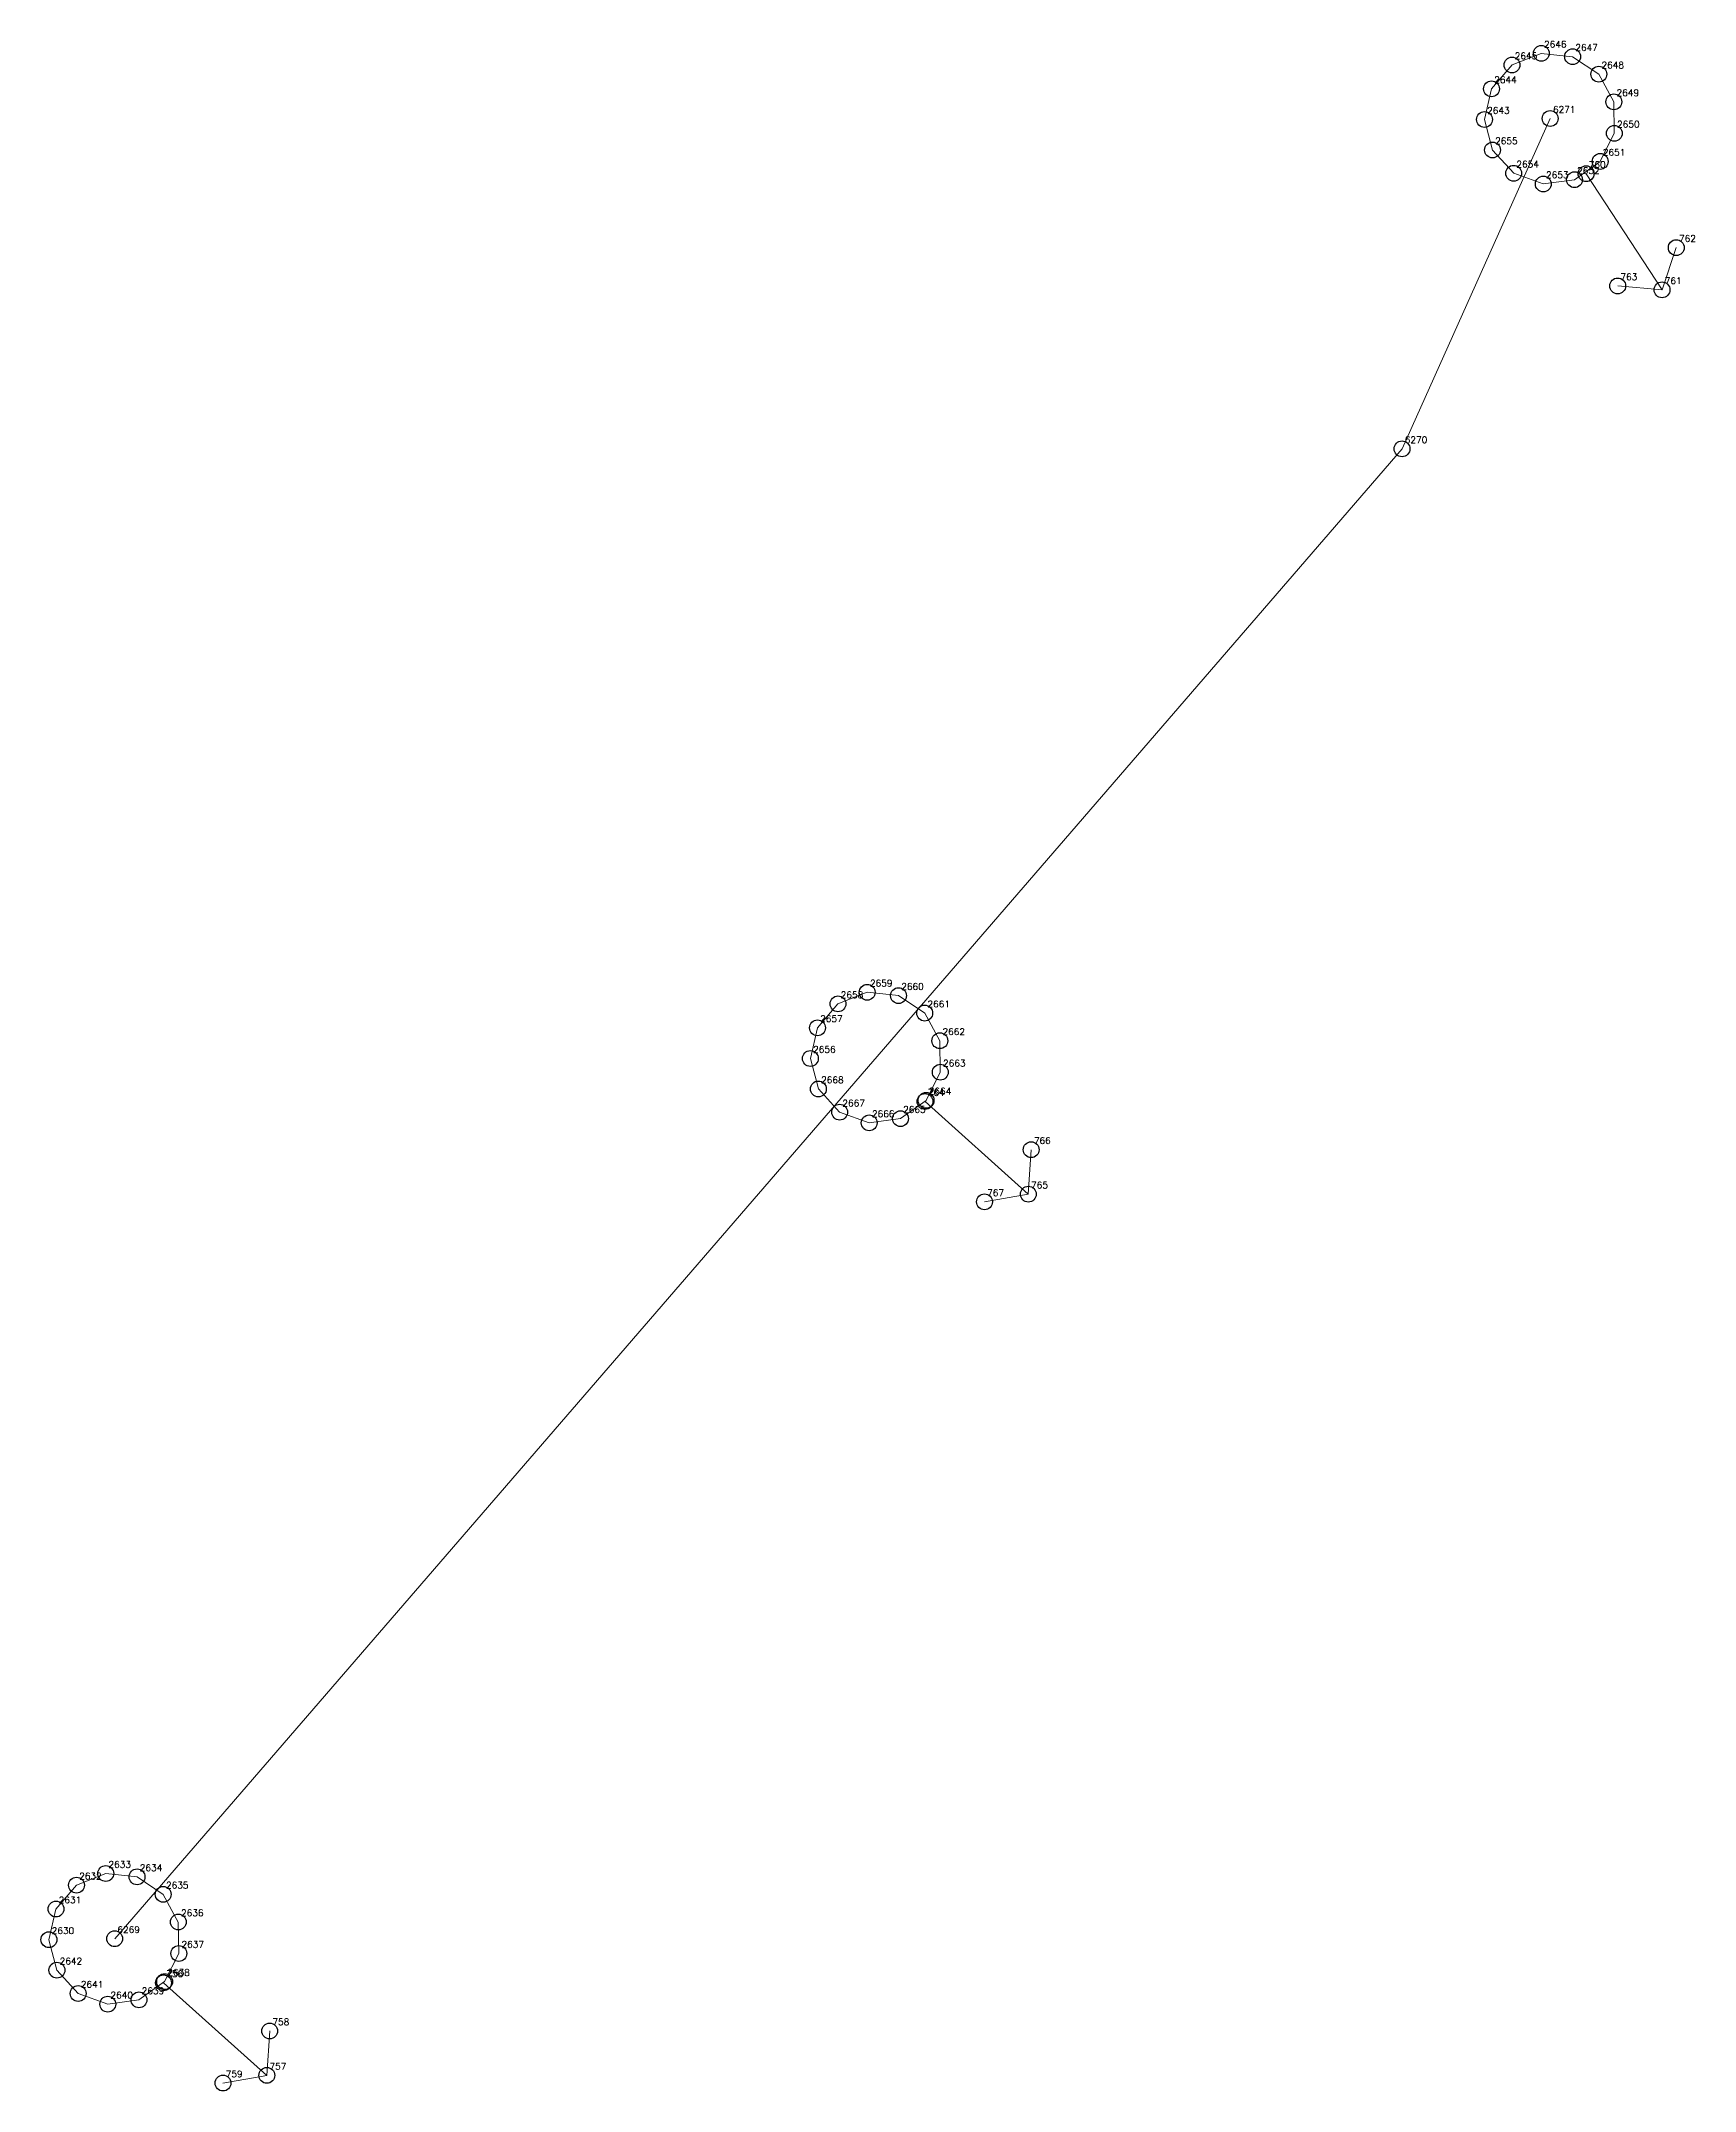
# Model space of a CAD drawing. Extents: x 1391501 to 1398271, y 354915 to 360782.
# Drawn here: x 1394548.3 to 1394626.7, y 358828.5 to 358925.6 of the extents above; entities that cross this region are included whole.
import ezdxf

# ---------------------------------------------------------------- set-up
doc = ezdxf.new("R2010")
doc.units = 0
doc.header["$PDMODE"] = 33
doc.header["$PDSIZE"] = 0.75
doc.layers.add('12 - ценные элементы визуального восприятия территории', color=7, linetype='Continuous')
doc.styles.get("Standard").update_dxf_attribs({"font": 'simplex.shx'})

msp = doc.modelspace()

# ---------------------------------------------------------------- texts
at = {"color": 7}
for s, p in [('2645', (1394618.132, 358924.74)), ('2646', (1394619.519, 358925.29)), ('2647', (1394621.002, 358925.133)), ('2644', (1394617.16, 358923.608)), ('2648', (1394622.243, 358924.304)), ('2649', (1394622.956, 358922.994)), ('2643', (1394616.825, 358922.154)), ('2655', (1394617.204, 358920.711)), ('2650', (1394622.979, 358921.502)), ('2651', (1394622.306, 358920.171)), ('2654', (1394618.211, 358919.61)), ('2653', (1394619.613, 358919.102)), ('2652', (1394621.091, 358919.305)), ('2658', (1394586.196, 358880.264)), ('2659', (1394587.582, 358880.814)), ('2660', (1394589.066, 358880.657)), ('2657', (1394585.224, 358879.132)), ('2661', (1394590.307, 358879.828)), ('2662', (1394591.02, 358878.518)), ('2656', (1394584.889, 358877.678)), ('2663', (1394591.043, 358877.026)), ('2668', (1394585.268, 358876.235)), ('2667', (1394586.274, 358875.134)), ('2664', (1394590.37, 358875.695)), ('2666', (1394587.677, 358874.626)), ('2665', (1394589.155, 358874.829)), ('2632', (1394550.117, 358838.519)), ('2633', (1394551.503, 358839.069)), ('2634', (1394552.987, 358838.912)), ('2631', (1394549.145, 358837.387)), ('2635', (1394554.227, 358838.083)), ('2636', (1394554.941, 358836.773)), ('2630', (1394548.81, 358835.933)), ('2637', (1394554.964, 358835.282)), ('2642', (1394549.189, 358834.49)), ('2641', (1394550.195, 358833.389)), ('2638', (1394554.291, 358833.95)), ('2640', (1394551.598, 358832.881)), ('2639', (1394553.076, 358833.084))]:
    msp.add_text(s, height=0.3111, dxfattribs=at).set_placement(p)
at = {"layer": '12 - ценные элементы визуального восприятия территории', "color": 7}
for s, p in [('6271', (1394619.942, 358922.202)), ('760', (1394621.641, 358919.589)), ('762', (1394625.913, 358916.088)), ('763', (1394623.14, 358914.273)), ('761', (1394625.24, 358914.091)), ('6270', (1394612.922, 358906.556)), ('764', (1394590.32, 358875.638)), ('766', (1394595.349, 358873.356)), ('765', (1394595.213, 358871.252)), ('767', (1394593.137, 358870.888)), ('6269', (1394551.926, 358835.981)), ('756', (1394554.241, 358833.894)), ('758', (1394559.27, 358831.611)), ('757', (1394559.134, 358829.508)), ('759', (1394557.058, 358829.143))]:
    msp.add_text(s, height=0.3111, dxfattribs=at).set_placement(p)

# ---------------------------------------------------------------- linework, layer by layer
for p in [(1394619.39, 358925.016), (1394620.873, 358924.858), (1394618.003, 358924.465), (1394622.114, 358924.03), (1394617.031, 358923.334), (1394622.827, 358922.72), (1394616.696, 358921.88), (1394622.85, 358921.228), (1394617.075, 358920.437), (1394622.177, 358919.897), (1394618.081, 358919.336), (1394619.484, 358918.828), (1394620.962, 358919.03), (1394586.067, 358879.989), (1394587.453, 358880.539), (1394588.937, 358880.382), (1394585.095, 358878.857), (1394590.177, 358879.554), (1394590.891, 358878.244), (1394584.76, 358877.404), (1394585.139, 358875.961), (1394590.914, 358876.752), (1394590.241, 358875.42), (1394586.145, 358874.859), (1394587.548, 358874.352), (1394589.026, 358874.554), (1394549.988, 358838.244), (1394551.374, 358838.795), (1394552.858, 358838.638), (1394549.015, 358837.113), (1394554.098, 358837.809), (1394554.812, 358836.499), (1394548.681, 358835.659), (1394549.06, 358834.216), (1394554.835, 358835.007), (1394554.162, 358833.676), (1394550.066, 358833.115), (1394551.469, 358832.607), (1394552.947, 358832.809)]:
    msp.add_point(p)
at = {"layer": '12 - ценные элементы визуального восприятия территории', "color": 7, "lineweight": 20}
for points in [[(1394616.696, 358921.88), (1394617.031, 358923.334), (1394618.003, 358924.465), (1394619.39, 358925.016), (1394620.873, 358924.858), (1394622.114, 358924.03), (1394622.827, 358922.72), (1394622.85, 358921.228), (1394622.177, 358919.897), (1394620.962, 358919.03), (1394619.484, 358918.828), (1394618.081, 358919.336), (1394617.075, 358920.437), (1394616.696, 358921.88)], [(1394616.696, 358921.88), (1394617.031, 358923.334), (1394618.003, 358924.465), (1394619.39, 358925.016), (1394620.873, 358924.858), (1394622.114, 358924.03), (1394622.827, 358922.72), (1394622.85, 358921.228), (1394622.177, 358919.897), (1394620.962, 358919.03), (1394619.484, 358918.828), (1394618.081, 358919.336), (1394617.075, 358920.437), (1394616.696, 358921.88)], [(1394584.76, 358877.404), (1394585.095, 358878.857), (1394586.067, 358879.989), (1394587.453, 358880.539), (1394588.937, 358880.382), (1394590.177, 358879.554), (1394590.891, 358878.244), (1394590.914, 358876.752), (1394590.241, 358875.42), (1394589.026, 358874.554), (1394587.548, 358874.352), (1394586.145, 358874.859), (1394585.139, 358875.961), (1394584.76, 358877.404)], [(1394584.76, 358877.404), (1394585.095, 358878.857), (1394586.067, 358879.989), (1394587.453, 358880.539), (1394588.937, 358880.382), (1394590.177, 358879.554), (1394590.891, 358878.244), (1394590.914, 358876.752), (1394590.241, 358875.42), (1394589.026, 358874.554), (1394587.548, 358874.352), (1394586.145, 358874.859), (1394585.139, 358875.961), (1394584.76, 358877.404)], [(1394548.681, 358835.659), (1394549.015, 358837.113), (1394549.988, 358838.244), (1394551.374, 358838.795), (1394552.858, 358838.638), (1394554.098, 358837.809), (1394554.812, 358836.499), (1394554.835, 358835.007), (1394554.162, 358833.676), (1394552.947, 358832.809), (1394551.469, 358832.607), (1394550.066, 358833.115), (1394549.06, 358834.216), (1394548.681, 358835.659)], [(1394548.681, 358835.659), (1394549.015, 358837.113), (1394549.988, 358838.244), (1394551.374, 358838.795), (1394552.858, 358838.638), (1394554.098, 358837.809), (1394554.812, 358836.499), (1394554.835, 358835.007), (1394554.162, 358833.676), (1394552.947, 358832.809), (1394551.469, 358832.607), (1394550.066, 358833.115), (1394549.06, 358834.216), (1394548.681, 358835.659)]]:
    msp.add_lwpolyline(points, close=True, dxfattribs=at)
for points in [[(1394551.797, 358835.707), (1394612.793, 358906.281), (1394619.813, 358921.928)], [(1394551.797, 358835.707), (1394612.793, 358906.281), (1394619.813, 358921.928)], [(1394621.512, 358919.314), (1394625.111, 358913.817)], [(1394621.512, 358919.314), (1394625.111, 358913.817)], [(1394625.111, 358913.817), (1394625.784, 358915.814)], [(1394625.111, 358913.817), (1394625.784, 358915.814)], [(1394625.111, 358913.817), (1394623.011, 358913.999)], [(1394625.111, 358913.817), (1394623.011, 358913.999)], [(1394590.191, 358875.364), (1394595.084, 358870.978)], [(1394590.191, 358875.364), (1394595.084, 358870.978)], [(1394595.084, 358870.978), (1394595.22, 358873.081)], [(1394595.084, 358870.978), (1394595.22, 358873.081)], [(1394595.084, 358870.978), (1394593.008, 358870.613)], [(1394595.084, 358870.978), (1394593.008, 358870.613)], [(1394554.112, 358833.619), (1394559.005, 358829.233)], [(1394554.112, 358833.619), (1394559.005, 358829.233)], [(1394559.005, 358829.233), (1394559.141, 358831.336)], [(1394559.005, 358829.233), (1394559.141, 358831.336)], [(1394559.005, 358829.233), (1394556.929, 358828.869)], [(1394559.005, 358829.233), (1394556.929, 358828.869)]]:
    msp.add_lwpolyline(points, dxfattribs=at)
at = {"layer": '12 - ценные элементы визуального восприятия территории'}
for p in [(1394619.813, 358921.928), (1394621.512, 358919.314), (1394625.784, 358915.814), (1394623.011, 358913.999), (1394625.111, 358913.817), (1394612.793, 358906.281), (1394590.191, 358875.364), (1394595.22, 358873.081), (1394593.008, 358870.613), (1394595.084, 358870.978), (1394551.797, 358835.707), (1394554.112, 358833.619), (1394559.141, 358831.336), (1394556.929, 358828.869), (1394559.005, 358829.233)]:
    msp.add_point(p, dxfattribs=at)

msp.set_redraw_order([(e.dxf.handle, doc.entitydb.next_handle()) for e in msp.query("TEXT MTEXT ATTDEF DIMENSION ARC_DIMENSION")])  # texts and dimensions are drawn at this point

doc.saveas('drawing.dxf')
